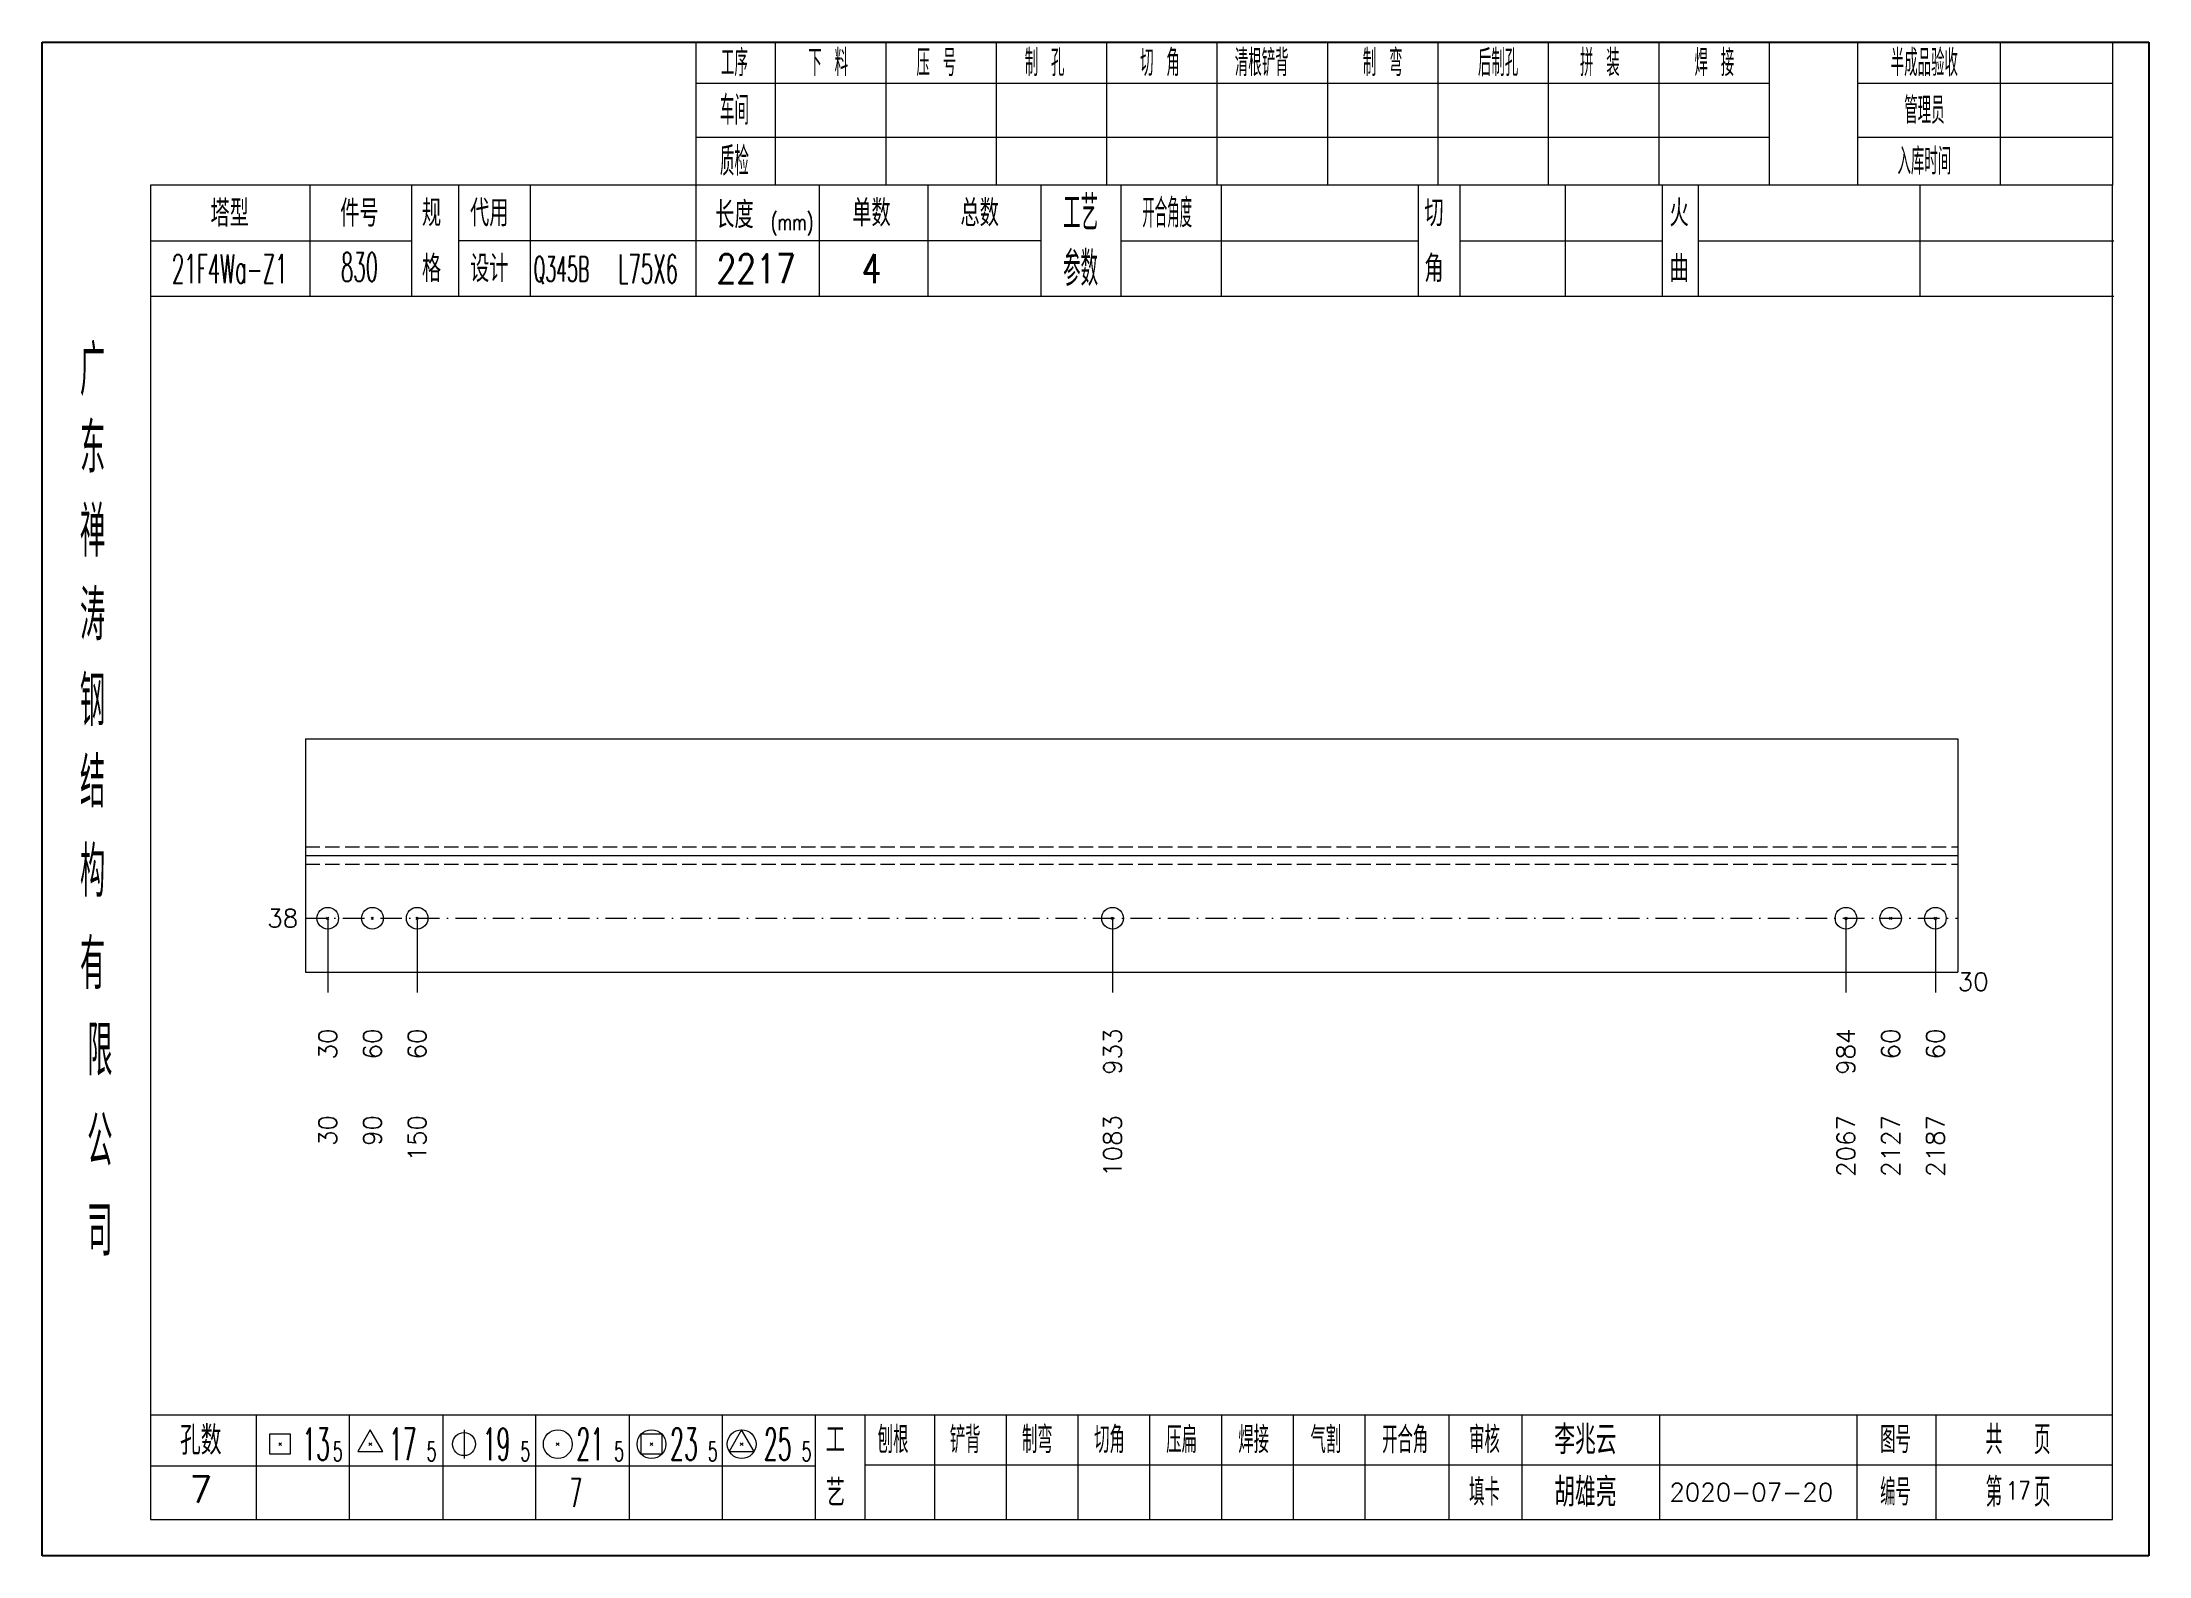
# Model space of a CAD drawing. Extents: x 1310 to 15542, y -76 to 8381.
# Drawn here: x 6510.5 to 6802.6, y 933.9 to 1143.8 of the extents above; entities that cross this region are included whole.
import ezdxf
from ezdxf.enums import TextEntityAlignment as Align

# ---------------------------------------------------------------- set-up
doc = ezdxf.new("R2010")
doc.units = 0
doc.header["$MEASUREMENT"] = 0
doc.linetypes.add('一点画线', pattern=[5.2, 3, -1, 0.2, -1])
doc.linetypes.add('虚线', pattern=[2.75, 2, -0.75])
doc.layers.get('0').update_dxf_attribs({"linetype": 'CONTINUOUS', "lineweight": 25})
for name, color, linetype, lineweight in [('1', 7, 'CONTINUOUS', 25), ('4', 7, 'CONTINUOUS', 25), ('5', 7, 'CONTINUOUS', 25)]:
    doc.layers.add(name, color=color, linetype=linetype, lineweight=lineweight)
doc.styles.get("Standard").update_dxf_attribs({"font": 'simplex.shx', "width": 0.7, "height": 3, "bigfont": 'gbhzfs.shx'})

msp = doc.modelspace()

# ---------------------------------------------------------------- texts
at = {"color": 7, "linetype": 'Continuous', "lineweight": 13}
msp.add_text('38', height=2.5, dxfattribs=at).set_placement((6546.002, 1022.304), align=Align.MIDDLE_RIGHT)
at = {"layer": '1', "color": 7, "linetype": 'Continuous', "lineweight": 13}
msp.add_text('30', height=2.5, dxfattribs=at).set_placement((6776.132, 1013.504), align=Align.MIDDLE_LEFT)
at = {"layer": '1', "color": 8, "linetype": 'Continuous', "lineweight": 9}
for s, p in [('30', (6550.102, 1007.004)), ('60', (6556.303, 1007.004)), ('60', (6562.504, 1007.004)), ('933', (6658.931, 1007.004)), ('984', (6760.629, 1007.004)), ('60', (6766.83, 1007.004)), ('60', (6773.031, 1007.004))]:
    msp.add_text(s, height=2.5, rotation=90, dxfattribs=at).set_placement(p, align=Align.MIDDLE_RIGHT)
at = {"layer": '1', "color": 7, "linetype": 'Continuous', "lineweight": 13}
for s, p in [('30', (6550.102, 995.004)), ('90', (6556.303, 995.004)), ('150', (6562.504, 995.004)), ('1083', (6658.931, 995.004)), ('2067', (6760.629, 995.004)), ('2127', (6766.83, 995.004)), ('2187', (6773.031, 995.004))]:
    msp.add_text(s, height=2.5, rotation=90, dxfattribs=at).set_placement(p, align=Align.MIDDLE_RIGHT)
at = {"layer": '4', "color": 1, "linetype": 'Continuous', "lineweight": 25}
for s, height, width, p in [('工序', 3.7, 0.7, (6606.502, 1140.961)), ('下 料', 3.7, 0.7, (6619.502, 1140.961)), ('压 号', 3.7, 0.7, (6634.502, 1140.961)), ('制 孔', 3.7, 0.7, (6649.502, 1140.961)), ('切 角', 3.7, 0.7, (6665.502, 1140.961)), ('清根铲背 ', 3.7, 0.7, (6680.502, 1140.961)), (' 制 弯', 3.7, 0.7, (6695.502, 1140.961)), (' 后制孔', 3.7, 0.7, (6711.502, 1140.961)), ('拼 装', 3.7, 0.7, (6726.502, 1140.961)), (' 焊 接', 3.7, 0.7, (6741.502, 1140.961)), ('半成品验收', 3.7, 0.7, (6771.502, 1140.961)), ('车间', 4, 0.7, (6606.502, 1134.361)), ('管理员', 3.7, 0.7, (6771.502, 1134.361)), ('质检', 4, 0.7, (6606.502, 1127.301)), ('入库时间', 3.7, 0.7, (6771.502, 1127.301)), ('工艺', 4.8, 0.7, (6654.502, 1120.121)), ('开合角度', 4, 0.6, (6666.502, 1120.121)), ('(mm)', 2.24, 0.7, (6614.502, 1118.861)), ('21F4Wa-Z1', 4, 0.5, (6536.502, 1112.381)), ('830', 4, 0.5, (6554.502, 1112.631)), ('Q345B', 3.5, 0.5, (6582.502, 1112.361)), ('L75X6', 4, 0.5, (6594.502, 1112.361)), ('2217', 4, 0.8, (6609.502, 1112.411)), ('4', 4, 0.8, (6625.502, 1112.411)), ('参数', 4.8, 0.7, (6654.502, 1112.411)), ('广', 6.96, 0.7, (6517.502, 1098.331)), ('东', 6.96, 0.7, (6517.502, 1087.541)), ('禅', 6.96, 0.7, (6517.502, 1075.951)), ('涛', 6.96, 0.7, (6517.502, 1064.351)), ('钢', 6.96, 0.7, (6517.502, 1052.461)), ('结', 6.96, 0.7, (6517.502, 1041.151)), ('构', 6.96, 0.7, (6517.502, 1028.771)), ('有', 6.96, 0.7, (6517.502, 1015.961)), ('限', 6.96, 0.7, (6518.502, 1003.961)), ('公', 6.96, 0.7, (6518.502, 991.421)), ('司', 6.96, 0.7, (6518.502, 978.941)), ('13', 4.47, 0.5, (6548.502, 949.361)), ('5', 2.68, 0.6, (6551.502, 948.361)), ('17', 4.47, 0.5, (6560.502, 949.361)), ('5', 2.68, 0.6, (6564.502, 948.361)), ('19', 4.47, 0.5, (6573.502, 949.361)), ('5', 2.68, 0.6, (6577.502, 948.361)), ('21', 4.47, 0.5, (6586.502, 949.361)), ('5', 2.68, 0.6, (6590.502, 948.361)), ('23', 4.47, 0.5, (6599.502, 949.361)), ('5', 2.68, 0.6, (6603.502, 948.361)), ('25', 4.47, 0.5, (6612.502, 949.361)), ('5', 2.68, 0.6, (6616.502, 948.361)), ('刨根', 3.7, 0.8, (6628.502, 949.961)), ('铲背', 3.7, 0.8, (6638.502, 949.961)), ('制弯', 3.7, 0.8, (6648.502, 949.961)), ('切角', 3.7, 0.8, (6658.502, 949.961)), ('压扁', 3.7, 0.8, (6668.502, 949.961)), ('焊接', 3.7, 0.8, (6678.502, 949.961)), ('气割', 3.7, 0.8, (6688.502, 949.961)), ('开合角', 3.7, 0.8, (6699.502, 949.961)), ('审核', 3.7, 0.8, (6710.502, 949.961)), ('图号', 3.7, 0.8, (6767.502, 949.961)), ('共  页', 4, 0.8, (6784.502, 949.961)), ('7', 4, 0.5, (6584.502, 942.611)), ('填卡', 3.7, 0.8, (6710.502, 942.691)), ('编号', 3.7, 0.8, (6767.502, 942.691)), ('第  页', 4, 0.8, (6784.502, 942.691))]:
    msp.add_text(s, height=height, dxfattribs=dict(at, width=width)).set_placement(p, align=Align.MIDDLE_CENTER)
for s, height, p in [('塔型', 3.7, (6536.502, 1120.091)), ('件号', 3.7, (6554.502, 1120.091)), ('规', 3.7, (6564.502, 1120.121)), ('代用', 3.7, (6572.502, 1120.121)), ('长度', 3.7, (6606.502, 1119.861)), ('单数', 3.7, (6625.502, 1120.121)), ('总数', 3.7, (6640.502, 1120.121)), ('切', 3.7, (6703.502, 1120.121)), ('火', 3.7, (6737.502, 1120.121)), ('格', 3.7, (6564.502, 1112.411)), ('设计', 3.7, (6572.502, 1112.411)), ('角', 3.7, (6703.502, 1112.411)), ('曲', 3.7, (6737.502, 1112.411)), ('李兆云', 4, (6724.502, 949.961)), ('孔数', 4, (6532.502, 949.881)), ('工', 3.7, (6620.502, 949.961)), ('7', 3.7, (6532.502, 943.051)), ('艺', 3.7, (6620.502, 942.611)), ('胡雄亮', 4, (6724.502, 942.691)), ('2020-07-20', 2.5, (6747.502, 942.691))]:
    msp.add_text(s, height=height, dxfattribs=at).set_placement(p, align=Align.MIDDLE_CENTER)
at = {"layer": '4', "color": 6, "linetype": 'Continuous', "lineweight": 25, "width": 0.8}
msp.add_text('17', height=2.5, dxfattribs=at).set_placement((6784.527, 942.919), align=Align.MIDDLE_CENTER)

# ---------------------------------------------------------------- blocks, each defined once
blk = doc.blocks.new('孔21.5')
at = {"layer": '5', "color": 7, "linetype": 'Continuous', "lineweight": 13}
for p, q in [((-0.1, -0.1), (0.1, 0.1)), ((0.1, -0.1), (-0.1, 0.1))]:
    blk.add_line(p, q, dxfattribs=at)
blk.add_circle((0, 0), 1, dxfattribs=at)
blk = doc.blocks.new('CTJGK')
at = {"color": 6, "linetype": 'Continuous'}
for p, q in [((0, 209.97), (292.13, 209.97)), ((0, 0), (0, 209.97)), ((292.13, 209.97), (292.13, 0)), ((292.13, 0), (0, 0))]:
    blk.add_line(p, q, dxfattribs=at)

# ---------------------------------------------------------------- linework, layer by layer
at = {"color": 7, "linetype": 'Continuous', "lineweight": 18}
for p, q in [((6547.002, 1047.204), (6547.002, 1014.804)), ((6547.002, 1047.204), (6776.132, 1047.204)), ((6776.132, 1047.204), (6776.132, 1014.804)), ((6547.002, 1031.004), (6776.132, 1031.004))]:
    msp.add_line(p, q, dxfattribs=at)
at = {"color": 1, "linetype": '虚线', "lineweight": 18}
for p, q in [((6547.002, 1032.204), (6776.132, 1032.204)), ((6547.002, 1029.804), (6776.132, 1029.804))]:
    msp.add_line(p, q, dxfattribs=at)
at = {"color": 3, "linetype": '一点画线', "lineweight": 13}
msp.add_line((6547.002, 1022.304), (6776.132, 1022.304), dxfattribs=at)
at = {"color": 7, "linetype": 'Continuous', "lineweight": 13}
for p, q in [((6550.102, 1022.304), (6550.102, 1012.004)), ((6562.504, 1022.304), (6562.504, 1012.004)), ((6658.931, 1022.304), (6658.931, 1012.004)), ((6760.629, 1022.304), (6760.629, 1012.004)), ((6773.031, 1022.304), (6773.031, 1012.004))]:
    msp.add_line(p, q, dxfattribs=at)
at = {"layer": '1', "color": 7, "linetype": 'Continuous', "lineweight": 18}
msp.add_line((6547.002, 1014.804), (6776.132, 1014.804), dxfattribs=at)
at = {"layer": '4', "color": 1, "linetype": 'Continuous', "lineweight": 18}
for p, q in [((6510.502, 1143.831), (6510.502, 933.861)), ((6802.632, 1143.831), (6510.502, 1143.831)), ((6601.132, 1143.831), (6601.132, 1123.991)), ((6612.162, 1143.831), (6612.162, 1123.971)), ((6627.472, 1143.831), (6627.472, 1123.971)), ((6642.792, 1143.831), (6642.792, 1123.971)), ((6658.102, 1143.831), (6658.102, 1123.971)), ((6673.412, 1143.831), (6673.412, 1123.971)), ((6688.722, 1143.831), (6688.722, 1123.971)), ((6704.042, 1143.831), (6704.042, 1123.971)), ((6719.352, 1143.831), (6719.352, 1123.971)), ((6734.662, 1143.831), (6734.662, 1123.971)), ((6749.972, 1143.831), (6749.972, 1123.991)), ((6749.972, 1143.831), (6749.972, 1123.971)), ((6762.252, 1143.831), (6762.252, 1123.971)), ((6782.002, 1143.831), (6782.002, 1123.971)), ((6797.582, 1143.831), (6797.582, 1123.971)), ((6802.632, 1114.031), (6802.632, 1143.831)), ((6749.972, 1138.101), (6601.132, 1138.101)), ((6797.582, 1138.101), (6762.252, 1138.101)), ((6749.972, 1130.621), (6601.132, 1130.621)), ((6797.582, 1130.621), (6762.252, 1130.621)), ((6525.512, 1123.971), (6525.512, 938.911)), ((6797.582, 1123.971), (6525.512, 1123.971)), ((6547.632, 1123.981), (6547.632, 1108.561)), ((6561.782, 1108.561), (6561.782, 1123.971)), ((6568.282, 1108.561), (6568.282, 1123.971)), ((6578.152, 1123.971), (6578.152, 1108.561)), ((6601.132, 1123.991), (6601.132, 1108.561)), ((6618.252, 1123.971), (6618.252, 1108.561)), ((6633.302, 1123.971), (6633.302, 1108.561)), ((6649.002, 1123.971), (6649.002, 1108.561)), ((6660.062, 1123.971), (6660.062, 1108.561)), ((6674.012, 1123.971), (6674.012, 1108.561)), ((6701.312, 1123.971), (6701.312, 1108.561)), ((6707.072, 1123.971), (6707.072, 1108.561)), ((6721.692, 1123.971), (6721.692, 1108.561)), ((6735.152, 1123.971), (6735.152, 1108.561)), ((6740.142, 1123.971), (6740.142, 1108.561)), ((6770.882, 1123.971), (6770.882, 1108.561)), ((6797.582, 938.911), (6797.582, 1123.971)), ((6561.782, 1116.211), (6525.512, 1116.211)), ((6649.002, 1116.261), (6568.282, 1116.261)), ((6660.062, 1116.261), (6701.312, 1116.261)), ((6707.072, 1116.261), (6735.152, 1116.261)), ((6740.142, 1116.261), (6797.762, 1116.261)), ((6802.632, 933.861), (6802.632, 1114.031)), ((6797.762, 1108.561), (6525.512, 1108.561)), ((6525.512, 953.441), (6797.582, 953.441)), ((6540.202, 953.441), (6540.202, 938.911)), ((6553.132, 938.911), (6553.132, 953.441)), ((6566.062, 953.441), (6566.062, 938.911)), ((6578.982, 938.911), (6578.982, 953.441)), ((6591.912, 953.441), (6591.912, 938.911)), ((6604.842, 938.911), (6604.842, 953.441)), ((6617.762, 938.911), (6617.762, 953.441)), ((6624.632, 938.911), (6624.632, 953.441)), ((6634.292, 938.911), (6634.292, 953.441)), ((6644.232, 938.911), (6644.232, 953.441)), ((6654.172, 938.911), (6654.172, 953.441)), ((6664.122, 938.911), (6664.122, 953.441)), ((6674.062, 938.911), (6674.062, 953.441)), ((6684.002, 938.911), (6684.002, 953.441)), ((6693.952, 938.911), (6693.952, 953.441)), ((6705.592, 938.911), (6705.592, 953.441)), ((6715.742, 938.911), (6715.742, 953.441)), ((6734.802, 938.911), (6734.802, 953.441)), ((6762.182, 938.911), (6762.182, 953.441)), ((6773.142, 938.911), (6773.142, 953.441)), ((6617.762, 946.311), (6525.512, 946.311)), ((6624.592, 946.471), (6797.582, 946.471)), ((6525.512, 938.911), (6797.582, 938.911)), ((6510.502, 933.861), (6802.632, 933.861))]:
    msp.add_line(p, q, dxfattribs=at)
at = {"layer": '4', "color": 7, "linetype": 'Continuous', "lineweight": 13}
for p, q in [((6542.088, 947.947), (6542.088, 950.775)), ((6542.088, 950.775), (6544.916, 950.775)), ((6543.302, 949.161), (6543.702, 949.561)), ((6543.702, 949.161), (6543.302, 949.561)), ((6544.916, 950.775), (6544.916, 947.947)), ((6556.002, 951.361), (6554.27, 948.361)), ((6555.802, 949.161), (6556.202, 949.561)), ((6556.202, 949.161), (6555.802, 949.561)), ((6557.734, 948.361), (6556.002, 951.361)), ((6569.002, 951.361), (6569.002, 947.361)), ((6581.802, 949.161), (6582.202, 949.561)), ((6582.202, 949.161), (6581.802, 949.561)), ((6593.588, 947.947), (6593.588, 950.775)), ((6593.588, 950.775), (6596.416, 950.775)), ((6594.802, 949.161), (6595.202, 949.561)), ((6595.202, 949.161), (6594.802, 949.561)), ((6596.416, 950.775), (6596.416, 947.947)), ((6607.502, 951.361), (6605.77, 948.361)), ((6607.302, 949.161), (6607.702, 949.561)), ((6607.702, 949.161), (6607.302, 949.561)), ((6609.234, 948.361), (6607.502, 951.361)), ((6544.916, 947.947), (6542.088, 947.947)), ((6554.27, 948.361), (6557.734, 948.361)), ((6596.416, 947.947), (6593.588, 947.947)), ((6605.77, 948.361), (6609.234, 948.361))]:
    msp.add_line(p, q, dxfattribs=at)
for centre, radius in [((6569.002, 949.361), 1.6), ((6582.002, 949.361), 2), ((6595.002, 949.361), 2), ((6607.502, 949.361), 2)]:
    msp.add_circle(centre, radius, dxfattribs=at)

# ---------------------------------------------------------------- block references
at = {"color": 0, "linetype": 'Continuous'}
msp.add_blockref('CTJGK', (6510.502, 933.861), dxfattribs=at)
at = {"layer": '1', "color": 8, "linetype": 'Continuous', "lineweight": 9, "xscale": 1.5, "yscale": 1.5, "zscale": 1.5}
for p in [(6550.102, 1022.304), (6556.303, 1022.304), (6562.504, 1022.304), (6658.931, 1022.304), (6760.629, 1022.304), (6766.83, 1022.304), (6773.031, 1022.304)]:
    msp.add_blockref('孔21.5', p, dxfattribs=at)

msp.set_redraw_order([(e.dxf.handle, doc.entitydb.next_handle()) for e in msp.query("TEXT MTEXT ATTDEF DIMENSION ARC_DIMENSION")])  # texts and dimensions are drawn at this point

doc.saveas('drawing.dxf')
